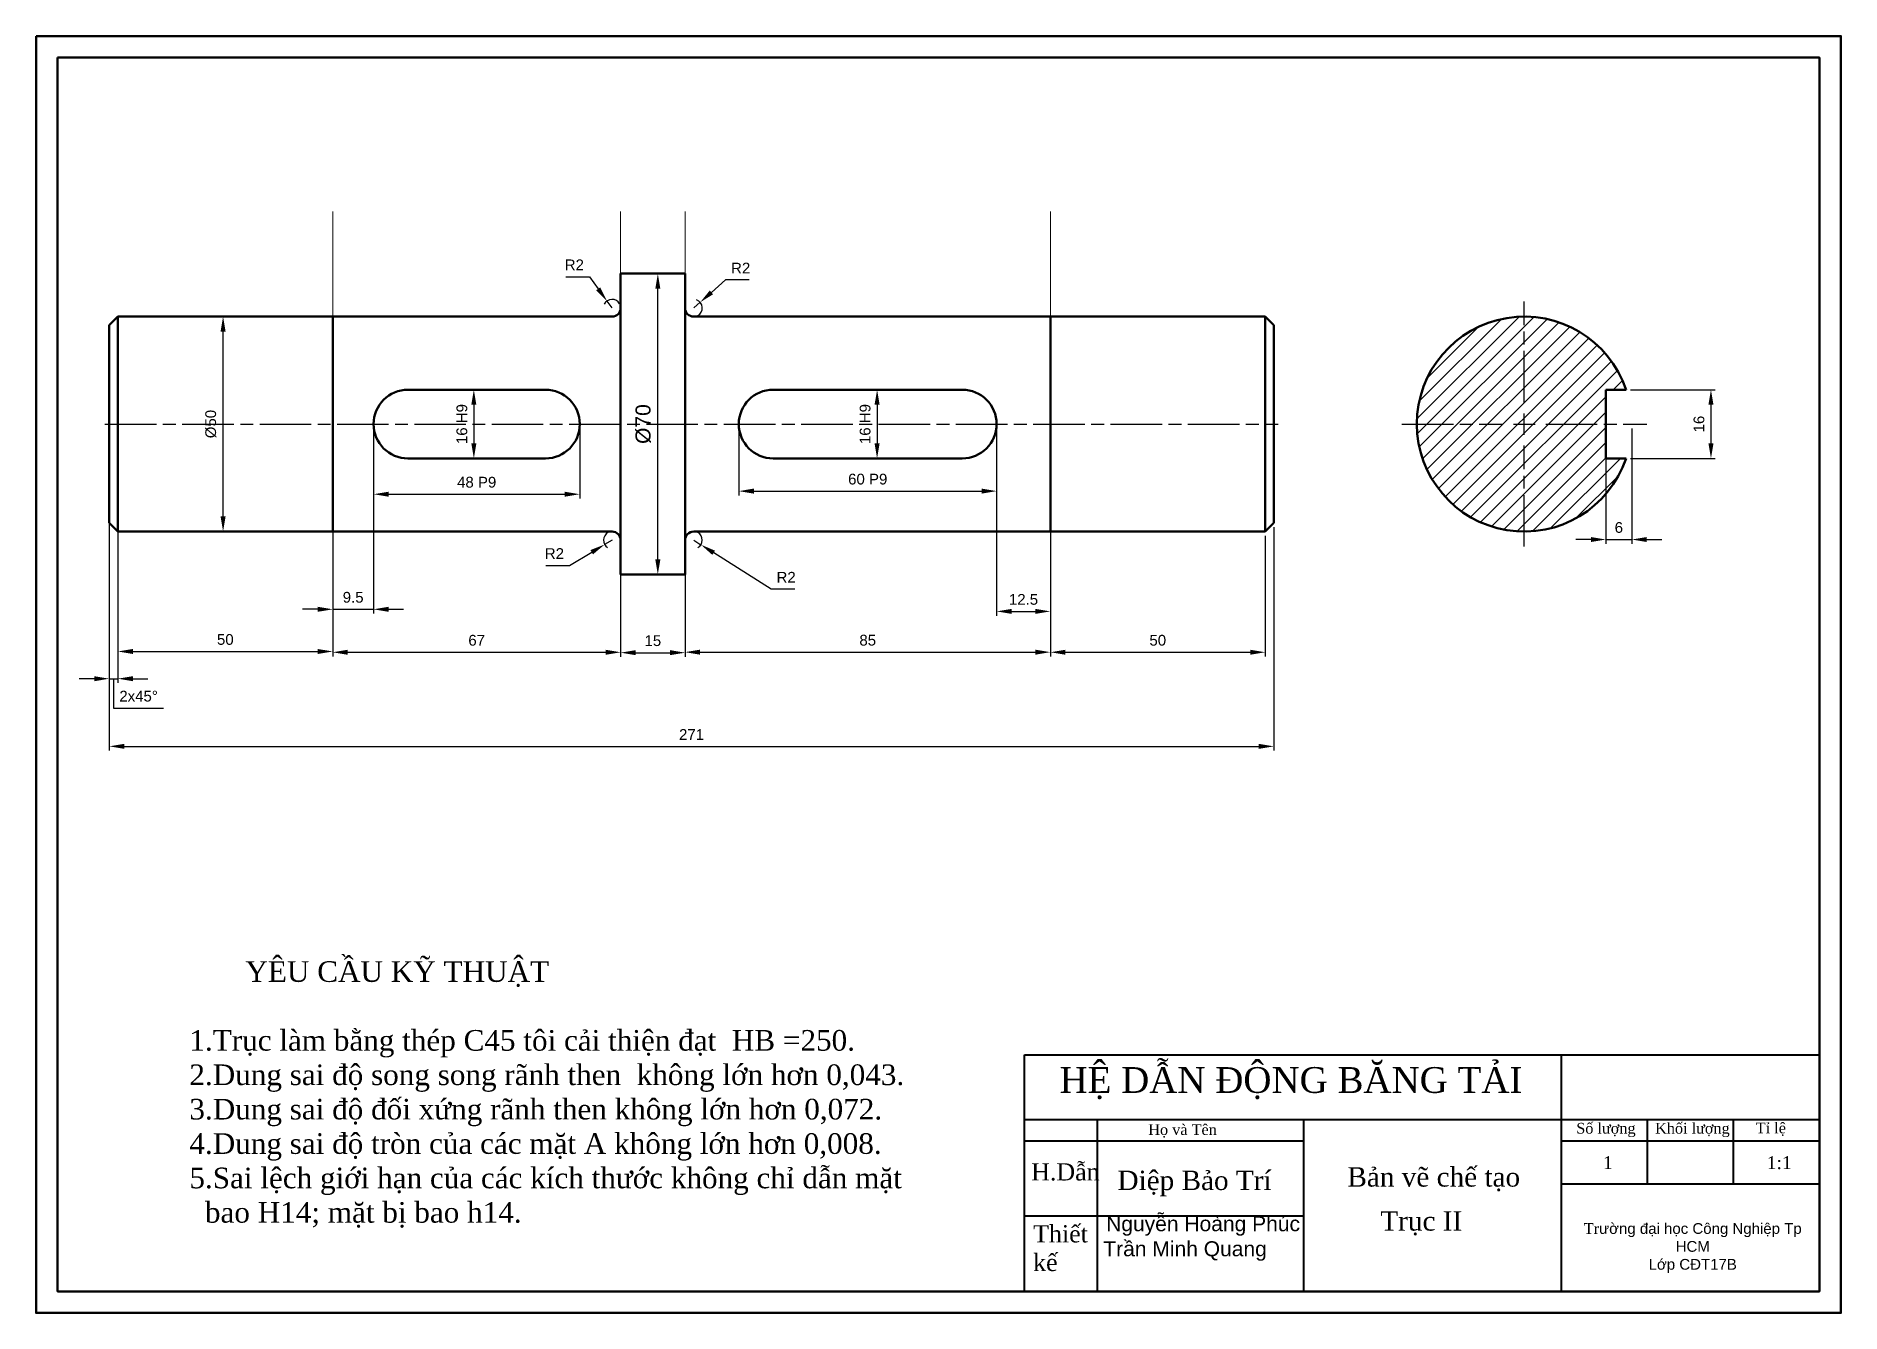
# Model space of a CAD drawing. Header units: millimetres. Extents: x -644475 to -321976, y 914968 to 1830177.
# Drawn here: x -322395.6 to -321975.6, y 914967.8 to 915264.8 of the extents above; entities that cross this region are included whole.
import ezdxf

# ---------------------------------------------------------------- set-up
doc = ezdxf.new("R2010")
doc.units = ezdxf.units.MM
doc.linetypes.add('AM_ISO08W050', pattern=[18, 12, -1.5, 3, -1.5])
for name, color, linetype, lineweight in [('1. NET DAM', 7, 'Continuous', 50), ('4. NET MANH', 86, 'Continuous', 15), ('AM_5', 3, 'Continuous', 25), ('AM_7', 4, 'AM_ISO08W050', 25), ('AM_8', 1, 'Continuous', 25), ('netdam', 7, 'Continuous', 40), ('netmanh', 151, 'Continuous', 20)]:
    doc.layers.add(name, color=color, linetype=linetype, lineweight=lineweight)
doc.styles.get("Standard").update_dxf_attribs({"font": 'arial.ttf'})
doc.dimstyles.new('AM_ISO$0', dxfattribs={"dimtxt": 2.5, "dimasz": 3.5, "dimexe": 1, "dimexo": 1, "dimgap": 1.5, "dimtad": 1, "dimtoh": 1, "dimdsep": 46, "dimtxsty": 'Standard', "dimcen": 0, "dimclrd": 256, "dimclre": 256, "dimclrt": 2, "dimadec": 0, "dimazin": 2, "dimtp": 0.1, "dimtm": 0.1, "dimtfac": 0.71, "dimtmove": 1, "dimatfit": 3, "dimfxl": 1, "dimlwd": -1, "dimlwe": -1, "dimarcsym": 2})
doc.dimstyles.new('AM_ISO$4', dxfattribs={"dimtxt": 3.5, "dimasz": 3.5, "dimexe": 1, "dimexo": 1, "dimgap": 1.5, "dimtad": 1, "dimtoh": 1, "dimdsep": 46, "dimtxsty": 'Standard', "dimcen": 0, "dimclrd": 256, "dimclre": 256, "dimclrt": 2, "dimadec": 0, "dimazin": 2, "dimtp": 0.1, "dimtm": 0.1, "dimtfac": 0.71, "dimtdec": 3, "dimtofl": 0, "dimtmove": 0, "dimatfit": 0, "dimfxl": 1, "dimlwd": -1, "dimlwe": -1, "dimarcsym": 1})

msp = doc.modelspace()

# ---------------------------------------------------------------- texts
at = {"layer": 'netdam', "lineweight": 9}
for s, insert, char_height, width, attachment_point in [('{\\fTimes New Roman|b0|i0|c0|p18;HỆ DẪN \\fTimes New Roman|b0|i0|c238|p18;Đ\\fTimes New Roman|b0|i0|c0|p18;ỘNG B\\fTimes New Roman|b0|i0|c238|p18;Ă\\fTimes New Roman|b0|i0|c0|p18;NG TẢI}', (-322157.438, 915025.008), 6, 116.5098, 1), ('{\\fTimes New Roman|b0|i0|c0|p18;Số l\\fTimes New Roman|b0|i0|c163|p18;ư\\fTimes New Roman|b0|i0|c0|p18;ợng}', (-322037.169, 915012.037), 2.5, 19.0869, 1), ('{\\fTimes New Roman|b0|i0|c0|p18;Khối \\fTimes New Roman|b0|i0|c0|p18;l\\fTimes New Roman|b0|i0|c163|p18;ư\\fTimes New Roman|b0|i0|c0|p18;ợng}', (-322018.827, 915012.037), 2.5, 17.9508, 1), ('{\\fTimes New Roman|b0|i0|c0|p18;Tỉ lệ}', (-321995.405, 915012.11), 2.5, 18.178, 1), ('{\\fTimes New Roman|b0|i0|c0|p18;Họ và Tên}', (-322136.764, 915011.73), 2.5, 22.49152, 1), ('{\\fTimes New Roman|b0|i0|c0|p18;1}', (-322030.941, 915004.285), 3, 8.6345, 1), ('{\\fTimes New Roman|b0|i0|c0|p18;1:1}', (-321992.833, 915004.285), 3, 8.6345, 1), ('{\\fTimes New Roman|b0|i0|c0|p18;\\H1.6x;H.Dẫn}', (-322164.028, 915002.636), 2.5, 12.74984, 1), ('{\\fTimes New Roman|b0|i0|c0|p18;\\H1.973x;Diệp Bảo Trí \\P}  ', (-322143.938, 915000.919), 2.28023, 49.13676, 1), ('\\pxqc;Nguyễn Hoàng Phúc\\P\\pq*; Trần Minh Quang', (-322148.592, 914990.334), 3.5, 49.13676, 1), ('{\\fTimes New Roman|b0|i0|c0|p18;Trục II}', (-322082.775, 914991.467), 4.5, 50.81295, 1), ('{\\fTimes New Roman|b0|i0|c0|p18;\\H1.333x;Thiết kế}', (-322163.572, 914988.235), 3, 14.77135, 1), ('{\\f.VnTimeH|b0|i0|c0|p34;Tr\\fArial|b0|i0|c163|p34;ư}ờng {\\fArial|b0|i0|c238|p34;đ}ại học Công Nghiệp Tp HCM\\PLớp C{\\fArial|b0|i0|c238|p34;Đ}T17B\\P ', (-322010.072, 914988.714), 2.5, 56.1245, 2)]:
    msp.add_mtext(s, dxfattribs=dict(at, insert=insert, char_height=char_height, width=width, attachment_point=attachment_point))
at = {"layer": 'netdam', "insert": (-322090.433, 915001.712), "char_height": 4.5, "width": 59.58869, "attachment_point": 1}
msp.add_mtext('{\\fTimes New Roman|b0|i0|c0|p18;Bản vẽ chế tạo}', dxfattribs=at)
at = {"layer": 'netmanh', "linetype": 'Continuous', "lineweight": -3, "insert": (-322359.925, 915049.632), "char_height": 4.8, "width": 616.52033, "attachment_point": 1}
msp.add_mtext('       {\\fTimes New Roman|b0|i0|c0|p18;\\C3;YÊU CẦU KỸ THUẬT                 \\P\\P1.Trục làm bằng thép C45 tôi cải thiện \\fTimes New Roman|b0|i0|c238|p18;đ\\fTimes New Roman|b0|i0|c0|p18;ạt  HB =250.\\P2.Dung sai \\fTimes New Roman|b0|i0|c238|p18;đ\\fTimes New Roman|b0|i0|c0|p18;ộ song song rãnh then  không lớn h\\fTimes New Roman|b0|i0|c163|p18;ơ\\fTimes New Roman|b0|i0|c0|p18;n 0,043.\\P3.Dung sai \\fTimes New Roman|b0|i0|c238|p18;đ\\fTimes New Roman|b0|i0|c0|p18;ộ \\fTimes New Roman|b0|i0|c238|p18;đ\\fTimes New Roman|b0|i0|c0|p18;ối xứng rãnh then không lớn h\\fTimes New Roman|b0|i0|c163|p18;ơ\\fTimes New Roman|b0|i0|c0|p18;n 0,072.\\P4.Dung sai \\fTimes New Roman|b0|i0|c238|p18;đ\\fTimes New Roman|b0|i0|c0|p18;ộ tròn của các mặt A không lớn h\\fTimes New Roman|b0|i0|c163|p18;ơ\\fTimes New Roman|b0|i0|c0|p18;n 0,008.\\P5.Sai lệch giới hạn của các kích th\\fTimes New Roman|b0|i0|c163|p18;ư\\fTimes New Roman|b0|i0|c0|p18;ớc không chỉ dẫn mặt \\P  bao H14; mặt bị bao h14.}', dxfattribs=at)

# ---------------------------------------------------------------- blocks, each defined once
blk = doc.blocks.new('*U82')
at = {"layer": 'AM_7', "color": 0, "transparency": 16777216}
for p, q in [((0, 5), (0, 28.5)), ((-28.5, 0), (-5, 0)), ((5, 0), (28.5, 0)), ((0, -28.5), (0, -5))]:
    blk.add_line(p, q, dxfattribs=at)
at = {"layer": 'AM_7', "color": 0, "linetype": 'Continuous', "transparency": 16777216}
for p, q in [((-2.5, 0), (2.5, 0)), ((0, -2.5), (0, 2.5))]:
    blk.add_line(p, q, dxfattribs=at)
blk = doc.blocks.new('*D83')
at = {"layer": 'AM_5', "linetype": 'ByBlock', "transparency": 16777216}
for p, q in [((-322378.56, 915150.59), (-322378.56, 915098.62)), ((-322107.56, 915150.59), (-322107.56, 915098.62)), ((-322375.06, 915099.62), (-322111.06, 915099.62))]:
    blk.add_line(p, q, dxfattribs=at)
at = {"layer": 'AM_5', "transparency": 16777216}
for points in [[(-322375.06, 915100.2), (-322375.06, 915099.04), (-322378.56, 915099.62)], [(-322111.06, 915100.2), (-322111.06, 915099.04), (-322107.56, 915099.62)]]:
    blk.add_solid(points, dxfattribs=at)
at = {"layer": 'Defpoints', "color": 0, "transparency": 16777216}
for p in [(-322378.56, 915151.59), (-322107.56, 915151.59), (-322107.56, 915099.62)]:
    blk.add_point(p, dxfattribs=at)
at = {"layer": 'AM_5', "color": 2, "transparency": 16777216, "insert": (-322243.06, 915102.38), "char_height": 2.5, "attachment_point": 5}
blk.add_mtext('271', dxfattribs=at)
blk = doc.blocks.new('*D84')
at = {"layer": 'AM_5', "linetype": 'ByBlock', "transparency": 16777216}
for p, q in [((-322376.56, 915148.59), (-322376.56, 915120.69)), ((-322326.56, 915148.59), (-322326.56, 915120.69)), ((-322373.06, 915121.69), (-322330.06, 915121.69))]:
    blk.add_line(p, q, dxfattribs=at)
at = {"layer": 'AM_5', "transparency": 16777216}
for points in [[(-322373.06, 915122.27), (-322373.06, 915121.11), (-322376.56, 915121.69)], [(-322330.06, 915122.27), (-322330.06, 915121.11), (-322326.56, 915121.69)]]:
    blk.add_solid(points, dxfattribs=at)
at = {"layer": 'Defpoints', "color": 0, "transparency": 16777216}
for p in [(-322376.56, 915149.59), (-322326.56, 915149.59), (-322326.56, 915121.69)]:
    blk.add_point(p, dxfattribs=at)
at = {"layer": 'AM_5', "color": 2, "transparency": 16777216, "insert": (-322351.56, 915124.47), "char_height": 2.5, "attachment_point": 5}
blk.add_mtext('50', dxfattribs=at)
blk = doc.blocks.new('*D85')
at = {"layer": 'AM_5', "linetype": 'ByBlock', "transparency": 16777216}
for p, q in [((-322326.56, 915148.59), (-322326.56, 915120.5)), ((-322259.56, 915148.59), (-322259.56, 915120.5)), ((-322323.06, 915121.5), (-322263.06, 915121.5))]:
    blk.add_line(p, q, dxfattribs=at)
at = {"layer": 'AM_5', "transparency": 16777216}
for points in [[(-322323.06, 915122.09), (-322323.06, 915120.92), (-322326.56, 915121.5)], [(-322263.06, 915122.09), (-322263.06, 915120.92), (-322259.56, 915121.5)]]:
    blk.add_solid(points, dxfattribs=at)
at = {"layer": 'Defpoints', "color": 0, "transparency": 16777216}
for p in [(-322326.56, 915149.59), (-322259.56, 915149.59), (-322259.56, 915121.5)]:
    blk.add_point(p, dxfattribs=at)
at = {"layer": 'AM_5', "color": 2, "transparency": 16777216, "insert": (-322293.06, 915124.28), "char_height": 2.5, "attachment_point": 5}
blk.add_mtext('67', dxfattribs=at)
blk = doc.blocks.new('*D86')
at = {"layer": 'AM_5', "linetype": 'ByBlock', "transparency": 16777216}
for p, q in [((-322259.56, 915138.59), (-322259.56, 915120.41)), ((-322244.56, 915138.59), (-322244.56, 915120.41)), ((-322256.06, 915121.41), (-322248.06, 915121.41))]:
    blk.add_line(p, q, dxfattribs=at)
at = {"layer": 'AM_5', "transparency": 16777216}
for points in [[(-322256.06, 915122), (-322256.06, 915120.83), (-322259.56, 915121.41)], [(-322248.06, 915122), (-322248.06, 915120.83), (-322244.56, 915121.41)]]:
    blk.add_solid(points, dxfattribs=at)
at = {"layer": 'Defpoints', "color": 0, "transparency": 16777216}
for p in [(-322259.56, 915139.59), (-322244.56, 915139.59), (-322244.56, 915121.41)]:
    blk.add_point(p, dxfattribs=at)
at = {"layer": 'AM_5', "color": 2, "transparency": 16777216, "insert": (-322252.06, 915124.19), "char_height": 2.5, "attachment_point": 5}
blk.add_mtext('15', dxfattribs=at)
blk = doc.blocks.new('*D87')
at = {"layer": 'AM_5', "linetype": 'ByBlock', "transparency": 16777216}
for p, q in [((-322244.56, 915148.59), (-322244.56, 915120.53)), ((-322159.56, 915148.59), (-322159.56, 915120.53)), ((-322241.06, 915121.53), (-322163.06, 915121.53))]:
    blk.add_line(p, q, dxfattribs=at)
at = {"layer": 'AM_5', "transparency": 16777216}
for points in [[(-322241.06, 915122.11), (-322241.06, 915120.94), (-322244.56, 915121.53)], [(-322163.06, 915122.11), (-322163.06, 915120.94), (-322159.56, 915121.53)]]:
    blk.add_solid(points, dxfattribs=at)
at = {"layer": 'Defpoints', "color": 0, "transparency": 16777216}
for p in [(-322244.56, 915149.59), (-322159.56, 915149.59), (-322159.56, 915121.53)]:
    blk.add_point(p, dxfattribs=at)
at = {"layer": 'AM_5', "color": 2, "transparency": 16777216, "insert": (-322202.06, 915124.3), "char_height": 2.5, "attachment_point": 5}
blk.add_mtext('85', dxfattribs=at)
blk = doc.blocks.new('*D88')
at = {"layer": 'AM_5', "linetype": 'ByBlock', "transparency": 16777216}
for p, q in [((-322159.56, 915148.59), (-322159.56, 915120.51)), ((-322109.56, 915148.59), (-322109.56, 915120.51)), ((-322156.06, 915121.51), (-322113.06, 915121.51))]:
    blk.add_line(p, q, dxfattribs=at)
at = {"layer": 'AM_5', "transparency": 16777216}
for points in [[(-322156.06, 915122.09), (-322156.06, 915120.93), (-322159.56, 915121.51)], [(-322113.06, 915122.09), (-322113.06, 915120.93), (-322109.56, 915121.51)]]:
    blk.add_solid(points, dxfattribs=at)
at = {"layer": 'Defpoints', "color": 0, "transparency": 16777216}
for p in [(-322159.56, 915149.59), (-322109.56, 915149.59), (-322109.56, 915121.51)]:
    blk.add_point(p, dxfattribs=at)
at = {"layer": 'AM_5', "color": 2, "transparency": 16777216, "insert": (-322134.56, 915124.29), "char_height": 2.5, "attachment_point": 5}
blk.add_mtext('50', dxfattribs=at)
blk = doc.blocks.new('*D89')
at = {"layer": 'AM_5', "linetype": 'ByBlock', "transparency": 16777216}
for p, q in [((-322375.56, 915199.59), (-322351.08, 915199.59)), ((-322352.08, 915153.09), (-322352.08, 915196.09)), ((-322375.56, 915149.59), (-322351.08, 915149.59))]:
    blk.add_line(p, q, dxfattribs=at)
at = {"layer": 'AM_5', "transparency": 16777216}
for points in [[(-322352.66, 915196.09), (-322351.49, 915196.09), (-322352.08, 915199.59)], [(-322352.66, 915153.09), (-322351.49, 915153.09), (-322352.08, 915149.59)]]:
    blk.add_solid(points, dxfattribs=at)
at = {"layer": 'Defpoints', "color": 0, "transparency": 16777216}
for p in [(-322376.56, 915199.59), (-322352.08, 915199.59), (-322376.56, 915149.59)]:
    blk.add_point(p, dxfattribs=at)
at = {"layer": 'AM_5', "color": 2, "transparency": 16777216, "insert": (-322354.92, 915174.59), "char_height": 2.5, "attachment_point": 5, "rotation": 90}
blk.add_mtext('%%C50', dxfattribs=at)
blk = doc.blocks.new('*D90')
at = {"layer": 'AM_5', "linetype": 'ByBlock', "transparency": 16777216}
for p, q in [((-322272.35, 915208.87), (-322266.84, 915208.87)), ((-322266.84, 915208.87), (-322264.79, 915206.04)), ((-322261.56, 915201.59), (-322262.73, 915203.21))]:
    blk.add_line(p, q, dxfattribs=at)
blk.add_arc((-322261.56, 915201.59), 2, 28.6479, 154.5686, dxfattribs=at)
at = {"layer": 'AM_5', "transparency": 16777216}
blk.add_solid([(-322264.32, 915206.38), (-322265.26, 915205.7), (-322262.73, 915203.21)], dxfattribs=at)
at = {"layer": 'Defpoints', "color": 0, "transparency": 16777216}
for p in [(-322262.73, 915203.21), (-322261.56, 915201.59)]:
    blk.add_point(p, dxfattribs=at)
at = {"layer": 'AM_5', "color": 2, "transparency": 16777216, "insert": (-322270.34, 915211.63), "char_height": 2.5, "attachment_point": 5}
blk.add_mtext('R2', dxfattribs=at)
blk = doc.blocks.new('*D91')
at = {"layer": 'AM_5', "linetype": 'ByBlock', "transparency": 16777216}
for p, q in [((-322235.13, 915208.12), (-322238.43, 915205.22)), ((-322229.63, 915208.12), (-322235.13, 915208.12)), ((-322242.56, 915201.59), (-322241.06, 915202.91))]:
    blk.add_line(p, q, dxfattribs=at)
blk.add_arc((-322242.56, 915201.59), 2, 298.6479, 69.9674, dxfattribs=at)
at = {"layer": 'AM_5', "transparency": 16777216}
blk.add_solid([(-322238.82, 915205.66), (-322238.05, 915204.78), (-322241.06, 915202.91)], dxfattribs=at)
at = {"layer": 'Defpoints', "color": 0, "transparency": 16777216}
for p in [(-322242.56, 915201.59), (-322241.06, 915202.91)]:
    blk.add_point(p, dxfattribs=at)
at = {"layer": 'AM_5', "color": 2, "transparency": 16777216, "insert": (-322231.63, 915210.87), "char_height": 2.5, "attachment_point": 5}
blk.add_mtext('R2', dxfattribs=at)
blk = doc.blocks.new('*D92')
at = {"layer": 'AM_5', "linetype": 'ByBlock', "transparency": 16777216}
for p, q in [((-322261.56, 915147.59), (-322263.28, 915146.57)), ((-322271.46, 915141.72), (-322266.29, 915144.78)), ((-322276.97, 915141.72), (-322271.46, 915141.72))]:
    blk.add_line(p, q, dxfattribs=at)
blk.add_arc((-322261.56, 915147.59), 2, 118.6479, 239.2945, dxfattribs=at)
at = {"layer": 'AM_5', "transparency": 16777216}
blk.add_solid([(-322266.59, 915145.28), (-322266, 915144.28), (-322263.28, 915146.57)], dxfattribs=at)
at = {"layer": 'Defpoints', "color": 0, "transparency": 16777216}
for p in [(-322263.28, 915146.57), (-322261.56, 915147.59)]:
    blk.add_point(p, dxfattribs=at)
at = {"layer": 'AM_5', "color": 2, "transparency": 16777216, "insert": (-322274.97, 915144.47), "char_height": 2.5, "attachment_point": 5}
blk.add_mtext('R2', dxfattribs=at)
blk = doc.blocks.new('*D93')
at = {"layer": 'AM_5', "linetype": 'ByBlock', "transparency": 16777216}
for p, q in [((-322242.56, 915147.59), (-322240.87, 915146.52)), ((-322224.56, 915136.2), (-322237.91, 915144.65)), ((-322219.05, 915136.2), (-322224.56, 915136.2))]:
    blk.add_line(p, q, dxfattribs=at)
blk.add_arc((-322242.56, 915147.59), 2, 299.0399, 61.3521, dxfattribs=at)
at = {"layer": 'AM_5', "transparency": 16777216}
blk.add_solid([(-322237.6, 915145.14), (-322238.22, 915144.15), (-322240.87, 915146.52)], dxfattribs=at)
at = {"layer": 'Defpoints', "color": 0, "transparency": 16777216}
for p in [(-322242.56, 915147.59), (-322240.87, 915146.52)]:
    blk.add_point(p, dxfattribs=at)
at = {"layer": 'AM_5', "color": 2, "transparency": 16777216, "insert": (-322221.05, 915138.95), "char_height": 2.5, "attachment_point": 5}
blk.add_mtext('R2', dxfattribs=at)
blk = doc.blocks.new('*D94')
at = {"layer": 'AM_5', "linetype": 'ByBlock', "transparency": 16777216}
for p, q in [((-322376.56, 915198.59), (-322376.56, 915114.36)), ((-322378.56, 915196.59), (-322378.56, 915114.36)), ((-322382.06, 915115.36), (-322385.56, 915115.36)), ((-322378.56, 915115.36), (-322376.56, 915115.36)), ((-322378.56, 915115.36), (-322376.56, 915115.36)), ((-322377.56, 915115.36), (-322377.56, 915108.5)), ((-322373.06, 915115.36), (-322369.56, 915115.36)), ((-322377.56, 915108.5), (-322365.93, 915108.5))]:
    blk.add_line(p, q, dxfattribs=at)
at = {"layer": 'AM_5', "transparency": 16777216}
for points in [[(-322382.06, 915115.94), (-322382.06, 915114.77), (-322378.56, 915115.36)], [(-322373.06, 915115.94), (-322373.06, 915114.77), (-322376.56, 915115.36)]]:
    blk.add_solid(points, dxfattribs=at)
at = {"layer": 'Defpoints', "color": 0, "transparency": 16777216}
for p in [(-322378.56, 915197.59), (-322376.56, 915199.59), (-322376.56, 915115.36)]:
    blk.add_point(p, dxfattribs=at)
at = {"layer": 'AM_5', "color": 2, "transparency": 16777216, "insert": (-322371.74, 915111.28), "char_height": 2.5, "attachment_point": 5}
blk.add_mtext('2x45%%D', dxfattribs=at)
blk = doc.blocks.new('*D95')
at = {"layer": 'AM_5', "linetype": 'ByBlock', "transparency": 16777216}
for p, q in [((-322317.06, 915173.59), (-322317.06, 915157.27)), ((-322269.06, 915173.59), (-322269.06, 915157.27)), ((-322313.56, 915158.27), (-322272.56, 915158.27))]:
    blk.add_line(p, q, dxfattribs=at)
at = {"layer": 'AM_5', "transparency": 16777216}
for points in [[(-322313.56, 915158.85), (-322313.56, 915157.69), (-322317.06, 915158.27)], [(-322272.56, 915158.85), (-322272.56, 915157.69), (-322269.06, 915158.27)]]:
    blk.add_solid(points, dxfattribs=at)
at = {"layer": 'Defpoints', "color": 0, "transparency": 16777216}
for p in [(-322317.06, 915174.59), (-322269.06, 915174.59), (-322269.06, 915158.27)]:
    blk.add_point(p, dxfattribs=at)
at = {"layer": 'AM_5', "color": 2, "transparency": 16777216, "insert": (-322293.06, 915161.05), "char_height": 2.5, "attachment_point": 5}
blk.add_mtext('48{}{\\C2; P9}', dxfattribs=at)
blk = doc.blocks.new('*D96')
at = {"layer": 'AM_5', "linetype": 'ByBlock', "transparency": 16777216}
for p, q in [((-322232.06, 915173.59), (-322232.06, 915157.99)), ((-322172.06, 915173.59), (-322172.06, 915157.99)), ((-322228.56, 915158.99), (-322175.56, 915158.99))]:
    blk.add_line(p, q, dxfattribs=at)
at = {"layer": 'AM_5', "transparency": 16777216}
for points in [[(-322228.56, 915159.58), (-322228.56, 915158.41), (-322232.06, 915158.99)], [(-322175.56, 915159.58), (-322175.56, 915158.41), (-322172.06, 915158.99)]]:
    blk.add_solid(points, dxfattribs=at)
at = {"layer": 'Defpoints', "color": 0, "transparency": 16777216}
for p in [(-322232.06, 915174.59), (-322172.06, 915174.59), (-322172.06, 915158.99)]:
    blk.add_point(p, dxfattribs=at)
at = {"layer": 'AM_5', "color": 2, "transparency": 16777216, "insert": (-322202.06, 915161.77), "char_height": 2.5, "attachment_point": 5}
blk.add_mtext('60{}{\\C2; P9}', dxfattribs=at)
blk = doc.blocks.new('*D97')
at = {"layer": 'AM_5', "linetype": 'ByBlock', "transparency": 16777216}
for p, q in [((-322308.06, 915182.59), (-322292.72, 915182.59)), ((-322293.72, 915179.09), (-322293.72, 915170.09)), ((-322308.06, 915166.59), (-322292.72, 915166.59))]:
    blk.add_line(p, q, dxfattribs=at)
at = {"layer": 'AM_5', "transparency": 16777216}
for points in [[(-322294.31, 915179.09), (-322293.14, 915179.09), (-322293.72, 915182.59)], [(-322294.31, 915170.09), (-322293.14, 915170.09), (-322293.72, 915166.59)]]:
    blk.add_solid(points, dxfattribs=at)
at = {"layer": 'Defpoints', "color": 0, "transparency": 16777216}
for p in [(-322309.06, 915182.59), (-322309.06, 915166.59), (-322293.72, 915166.59)]:
    blk.add_point(p, dxfattribs=at)
at = {"layer": 'AM_5', "color": 2, "transparency": 16777216, "insert": (-322296.5, 915174.59), "char_height": 2.5, "attachment_point": 5, "rotation": 90}
blk.add_mtext('16{}{\\C2; H9}', dxfattribs=at)
blk = doc.blocks.new('*D98')
at = {"layer": 'AM_5', "linetype": 'ByBlock', "transparency": 16777216}
for p, q in [((-322223.06, 915182.59), (-322198.88, 915182.59)), ((-322199.88, 915179.09), (-322199.88, 915170.09)), ((-322223.06, 915166.59), (-322198.88, 915166.59))]:
    blk.add_line(p, q, dxfattribs=at)
at = {"layer": 'AM_5', "transparency": 16777216}
for points in [[(-322200.47, 915179.09), (-322199.3, 915179.09), (-322199.88, 915182.59)], [(-322200.47, 915170.09), (-322199.3, 915170.09), (-322199.88, 915166.59)]]:
    blk.add_solid(points, dxfattribs=at)
at = {"layer": 'Defpoints', "color": 0, "transparency": 16777216}
for p in [(-322224.06, 915182.59), (-322224.06, 915166.59), (-322199.88, 915166.59)]:
    blk.add_point(p, dxfattribs=at)
at = {"layer": 'AM_5', "color": 2, "transparency": 16777216, "insert": (-322202.66, 915174.59), "char_height": 2.5, "attachment_point": 5, "rotation": 90}
blk.add_mtext('16{}{\\C2; H9}', dxfattribs=at)
blk = doc.blocks.new('*D99')
at = {"layer": 'AM_5', "linetype": 'ByBlock', "transparency": 16777216}
for p, q in [((-322245.56, 915209.59), (-322251.91, 915209.59)), ((-322250.91, 915143.09), (-322250.91, 915206.09)), ((-322245.56, 915139.59), (-322251.91, 915139.59))]:
    blk.add_line(p, q, dxfattribs=at)
at = {"layer": 'AM_5', "transparency": 16777216}
for points in [[(-322251.49, 915206.09), (-322250.32, 915206.09), (-322250.91, 915209.59)], [(-322251.49, 915143.09), (-322250.32, 915143.09), (-322250.91, 915139.59)]]:
    blk.add_solid(points, dxfattribs=at)
at = {"layer": 'Defpoints', "color": 0, "transparency": 16777216}
for p in [(-322250.91, 915209.59), (-322244.56, 915209.59), (-322244.56, 915139.59)]:
    blk.add_point(p, dxfattribs=at)
at = {"layer": 'AM_5', "color": 2, "transparency": 16777216, "insert": (-322254.29, 915174.59), "char_height": 3.5, "attachment_point": 5, "rotation": 90}
blk.add_mtext('%%C70', dxfattribs=at)
blk = doc.blocks.new('*D100')
at = {"layer": 'AM_5', "linetype": 'ByBlock', "transparency": 16777216}
for p, q in [((-322326.56, 915173.59), (-322326.56, 915130.5)), ((-322317.06, 915173.59), (-322317.06, 915130.5)), ((-322330.06, 915131.5), (-322333.56, 915131.5)), ((-322326.56, 915131.5), (-322317.06, 915131.5)), ((-322313.56, 915131.5), (-322310.06, 915131.5))]:
    blk.add_line(p, q, dxfattribs=at)
at = {"layer": 'AM_5', "transparency": 16777216}
for points in [[(-322330.06, 915132.09), (-322330.06, 915130.92), (-322326.56, 915131.5)], [(-322313.56, 915132.09), (-322313.56, 915130.92), (-322317.06, 915131.5)]]:
    blk.add_solid(points, dxfattribs=at)
at = {"layer": 'Defpoints', "color": 0, "transparency": 16777216}
for p in [(-322326.56, 915174.59), (-322317.06, 915174.59), (-322317.06, 915131.5)]:
    blk.add_point(p, dxfattribs=at)
at = {"layer": 'AM_5', "color": 2, "transparency": 16777216, "insert": (-322321.81, 915134.28), "char_height": 2.5, "attachment_point": 5}
blk.add_mtext('9.5', dxfattribs=at)
blk = doc.blocks.new('*D101')
at = {"layer": 'AM_5', "linetype": 'ByBlock', "transparency": 16777216}
for p, q in [((-322172.06, 915173.59), (-322172.06, 915130.01)), ((-322159.56, 915173.59), (-322159.56, 915130.01)), ((-322168.56, 915131.01), (-322163.06, 915131.01))]:
    blk.add_line(p, q, dxfattribs=at)
at = {"layer": 'AM_5', "transparency": 16777216}
for points in [[(-322168.56, 915131.6), (-322168.56, 915130.43), (-322172.06, 915131.01)], [(-322163.06, 915131.6), (-322163.06, 915130.43), (-322159.56, 915131.01)]]:
    blk.add_solid(points, dxfattribs=at)
at = {"layer": 'Defpoints', "color": 0, "transparency": 16777216}
for p in [(-322172.06, 915174.59), (-322159.56, 915174.59), (-322159.56, 915131.01)]:
    blk.add_point(p, dxfattribs=at)
at = {"layer": 'AM_5', "color": 2, "transparency": 16777216, "insert": (-322165.81, 915133.79), "char_height": 2.5, "attachment_point": 5}
blk.add_mtext('12.5', dxfattribs=at)
blk = doc.blocks.new('*D102')
at = {"layer": 'AM_5', "linetype": 'ByBlock', "transparency": 16777216}
for p, q in [((-322024.59, 915182.59), (-322004.83, 915182.59)), ((-322005.83, 915179.09), (-322005.83, 915170.09)), ((-322024.59, 915166.59), (-322004.83, 915166.59))]:
    blk.add_line(p, q, dxfattribs=at)
at = {"layer": 'AM_5', "transparency": 16777216}
for points in [[(-322006.42, 915179.09), (-322005.25, 915179.09), (-322005.83, 915182.59)], [(-322006.42, 915170.09), (-322005.25, 915170.09), (-322005.83, 915166.59)]]:
    blk.add_solid(points, dxfattribs=at)
at = {"layer": 'Defpoints', "color": 0, "transparency": 16777216}
for p in [(-322025.59, 915182.59), (-322025.59, 915166.59), (-322005.83, 915166.59)]:
    blk.add_point(p, dxfattribs=at)
at = {"layer": 'AM_5', "color": 2, "transparency": 16777216, "insert": (-322008.61, 915174.59), "char_height": 2.5, "attachment_point": 5, "rotation": 90}
blk.add_mtext('16', dxfattribs=at)
blk = doc.blocks.new('*D104')
at = {"layer": 'AM_5', "linetype": 'ByBlock', "transparency": 16777216}
for p, q in [((-322030.27, 915173.59), (-322030.27, 915146.73)), ((-322024.27, 915173.59), (-322024.27, 915146.73)), ((-322033.77, 915147.73), (-322037.27, 915147.73)), ((-322030.27, 915147.73), (-322024.27, 915147.73)), ((-322020.77, 915147.73), (-322017.27, 915147.73))]:
    blk.add_line(p, q, dxfattribs=at)
at = {"layer": 'AM_5', "transparency": 16777216}
for points in [[(-322033.77, 915148.31), (-322033.77, 915147.15), (-322030.27, 915147.73)], [(-322020.77, 915148.31), (-322020.77, 915147.15), (-322024.27, 915147.73)]]:
    blk.add_solid(points, dxfattribs=at)
at = {"layer": 'Defpoints', "color": 0, "transparency": 16777216}
for p in [(-322030.27, 915174.59), (-322024.27, 915174.59), (-322024.27, 915147.73)]:
    blk.add_point(p, dxfattribs=at)
at = {"layer": 'AM_5', "color": 2, "transparency": 16777216, "insert": (-322027.27, 915150.51), "char_height": 2.5, "attachment_point": 5}
blk.add_mtext('6', dxfattribs=at)

# ---------------------------------------------------------------- dimensions: what is measured, and where the dimension line sits
at = {"layer": 'AM_5'}
for center, mpoint, picture, middle in [((-322261.561, 915201.586), (-322262.734, 915203.206), '*D90', (-322266.841, 915208.875)), ((-322242.561, 915201.586), (-322241.059, 915202.907), '*D91', (-322235.131, 915208.118)), ((-322242.561, 915147.586), (-322240.871, 915146.517), '*D93', (-322224.555, 915136.198))]:
    dim = msp.add_radius_dim(center=center, mpoint=mpoint, dimstyle='AM_ISO$4', override={"dimtxt": 2.5, "dimtdec": 2, "dimtofl": 1, "dimtmove": 1, "dimatfit": 3, "dimarcsym": 2}, dxfattribs=at)
    dim.commit()
    dim.dimension.update_dxf_attribs({"geometry": picture, "text_midpoint": middle, "dimtype": 164})
for base, p1, p2, text, override, picture, middle in [((-322250.906, 915209.586), (-322244.561, 915139.586), (-322244.561, 915209.586), '%%C<>', {"dimtxt": 3.5, "dimtofl": 0, "dimtmove": 0, "dimatfit": 0, "dimarcsym": 1}, '*D99', (-322254.29, 915174.586)), ((-322352.076, 915199.586), (-322376.561, 915149.586), (-322376.561, 915199.586), '%%C<>', {"dimpost": ''}, '*D89', (-322354.923, 915174.586)), ((-322293.723, 915166.586), (-322309.061, 915182.586), (-322309.061, 915166.586), '<>{}{\\C2; H9}', {"dimpost": '', "dimtp": 0.1, "dimtm": 0.1, "dimtdec": 3, "dimtzin": 8}, '*D97', (-322296.5, 915174.586)), ((-322199.883, 915166.586), (-322224.061, 915182.586), (-322224.061, 915166.586), '<>{}{\\C2; H9}', {"dimpost": '', "dimtp": 0.1, "dimtm": 0.1, "dimtdec": 3, "dimtzin": 8}, '*D98', (-322202.659, 915174.586))]:
    dim = msp.add_linear_dim(base=base, p1=p1, p2=p2, angle=90, text=text, dimstyle='AM_ISO$0', override=override, dxfattribs=at)
    dim.commit()
    dim.dimension.update_dxf_attribs({"geometry": picture, "text_midpoint": middle})
for base, p1, p2, text, override, picture, middle in [((-322376.561, 915115.355), (-322378.561, 915197.586), (-322376.561, 915199.586), '<>x45%%D', {"dimpost": ''}, '*D94', (-322376.061, 915111.276)), ((-322269.061, 915158.271), (-322317.061, 915174.586), (-322269.061, 915174.586), '<>{}{\\C2; P9}', {"dimpost": '', "dimtp": 0.1, "dimtm": 0.1, "dimtdec": 3, "dimtzin": 8}, '*D95', (-322293.061, 915161.048)), ((-322172.061, 915158.992), (-322232.061, 915174.586), (-322172.061, 915174.586), '<>{}{\\C2; P9}', {"dimpost": '', "dimtp": 0.1, "dimtm": 0.1, "dimtdec": 3, "dimtzin": 8}, '*D96', (-322202.061, 915161.769))]:
    dim = msp.add_linear_dim(base=base, p1=p1, p2=p2, text=text, dimstyle='AM_ISO$0', override=override, dxfattribs=at)
    dim.commit()
    dim.dimension.update_dxf_attribs({"geometry": picture, "text_midpoint": middle})
dim = msp.add_linear_dim(base=(-322005.835, 915166.586), p1=(-322025.589, 915182.586), p2=(-322025.589, 915166.586), angle=90, dimstyle='AM_ISO$0', dxfattribs=at)
dim.commit()
dim.dimension.update_dxf_attribs({"geometry": '*D102', "text_midpoint": (-322008.611, 915174.586)})
for base, p1, p2, picture, middle in [((-322317.061, 915131.502), (-322326.561, 915174.586), (-322317.061, 915174.586), '*D100', (-322321.811, 915134.279)), ((-322107.561, 915099.621), (-322378.561, 915151.586), (-322107.561, 915151.586), '*D83', (-322243.061, 915102.376)), ((-322326.561, 915121.69), (-322376.561, 915149.586), (-322326.561, 915149.586), '*D84', (-322351.561, 915124.466)), ((-322259.561, 915121.502), (-322326.561, 915149.586), (-322259.561, 915149.586), '*D85', (-322293.061, 915124.279)), ((-322159.561, 915121.526), (-322244.561, 915149.586), (-322159.561, 915149.586), '*D87', (-322202.061, 915124.302)), ((-322109.561, 915121.511), (-322159.561, 915149.586), (-322109.561, 915149.586), '*D88', (-322134.561, 915124.287)), ((-322244.561, 915121.414), (-322259.561, 915139.586), (-322244.561, 915139.586), '*D86', (-322252.061, 915124.19))]:
    dim = msp.add_linear_dim(base=base, p1=p1, p2=p2, dimstyle='AM_ISO$0', override={"dimpost": ''}, dxfattribs=at)
    dim.commit()
    dim.dimension.update_dxf_attribs({"geometry": picture, "text_midpoint": middle})
dim = msp.add_linear_dim(base=(-322159.561, 915131.014), p1=(-322172.061, 915174.586), p2=(-322159.561, 915174.586), dimstyle='AM_ISO$0', dxfattribs=at)
dim.commit()
dim.dimension.update_dxf_attribs({"geometry": '*D101', "text_midpoint": (-322165.811, 915133.79)})
dim = msp.add_linear_dim(base=(-322024.274, 915147.73), p1=(-322030.274, 915174.586), p2=(-322024.274, 915174.586), angle=0, dimstyle='AM_ISO$0', override={"dimpost": ''}, dxfattribs=at)
dim.commit()
dim.dimension.update_dxf_attribs({"geometry": '*D104', "text_midpoint": (-322027.274, 915150.506)})
dim = msp.add_radius_dim(center=(-322261.561, 915147.586), mpoint=(-322263.282, 915146.567), dimstyle='AM_ISO$4', override={"dimtxt": 2.5, "dimtdec": 2, "dimtofl": 1, "dimtmove": 1, "dimatfit": 3, "dimarcsym": 2}, dxfattribs=at)
dim.commit()
dim.dimension.update_dxf_attribs({"geometry": '*D92', "text_midpoint": (-322274.966, 915144.474)})

# ---------------------------------------------------------------- hatches: boundary and pattern name
at = {"layer": 'AM_8'}
h = msp.add_hatch(dxfattribs=at)
h.set_pattern_fill('_U', color=256, scale=2.5, angle=45, style=0, pattern_type=0)
h.set_pattern_definition([(45, (578.1734, -71.7915), (-1.767766953, 1.767766953), [])])
edge = h.paths.add_edge_path()
edge.add_line((-322030.274, 915166.586), (-322030.274, 915182.586))
edge.add_line((-322030.274, 915182.586), (-322025.589, 915182.586))
edge.add_arc((-322049.274, 915174.586), 25, 18.66292, 341.33708)
edge.add_line((-322025.589, 915166.586), (-322030.274, 915166.586))

# ---------------------------------------------------------------- linework, layer by layer
at = {"layer": '1. NET DAM'}
for p, q in [((-322259.561, 915209.586), (-322259.561, 915139.586)), ((-322259.561, 915201.586), (-322259.561, 915209.586)), ((-322259.561, 915209.586), (-322244.561, 915209.586)), ((-322244.561, 915209.586), (-322244.561, 915199.586)), ((-322376.561, 915199.586), (-322378.561, 915197.586)), ((-322378.561, 915151.586), (-322378.561, 915197.586)), ((-322376.561, 915149.586), (-322376.561, 915199.586)), ((-322376.561, 915199.586), (-322366.561, 915199.586)), ((-322366.561, 915199.586), (-322261.561, 915199.586)), ((-322326.561, 915199.586), (-322326.561, 915149.586)), ((-322324.561, 915199.586), (-322261.561, 915199.586)), ((-322242.561, 915199.586), (-322161.561, 915199.586)), ((-322242.561, 915199.586), (-322119.561, 915199.586)), ((-322242.561, 915199.586), (-322159.561, 915199.586)), ((-322159.561, 915199.586), (-322129.561, 915199.586)), ((-322109.561, 915199.586), (-322119.561, 915199.586)), ((-322109.561, 915199.586), (-322107.561, 915197.586)), ((-322109.561, 915199.586), (-322109.561, 915149.586)), ((-322107.561, 915197.586), (-322107.561, 915151.586)), ((-322030.274, 915174.586), (-322030.274, 915182.586)), ((-322030.274, 915182.586), (-322025.589, 915182.586)), ((-322030.274, 915174.586), (-322030.274, 915166.586)), ((-322030.274, 915166.586), (-322025.589, 915166.586)), ((-322376.561, 915149.586), (-322378.561, 915151.586)), ((-322109.561, 915149.586), (-322107.561, 915151.586)), ((-322376.561, 915149.586), (-322366.561, 915149.586)), ((-322261.561, 915149.586), (-322366.561, 915149.586)), ((-322356.561, 915149.586), (-322326.561, 915149.586)), ((-322326.561, 915149.586), (-322326.561, 915149.586)), ((-322261.561, 915149.586), (-322326.561, 915149.586)), ((-322324.561, 915149.586), (-322261.561, 915149.586)), ((-322259.561, 915149.586), (-322259.561, 915139.586)), ((-322244.561, 915139.586), (-322244.561, 915149.586)), ((-322242.561, 915149.586), (-322161.561, 915149.586)), ((-322119.561, 915149.586), (-322242.561, 915149.586)), ((-322159.561, 915149.586), (-322242.561, 915149.586)), ((-322159.561, 915149.586), (-322129.561, 915149.586)), ((-322109.561, 915149.586), (-322119.561, 915149.586)), ((-322259.561, 915139.586), (-322244.561, 915139.586))]:
    msp.add_line(p, q, dxfattribs=at)
for points in [[(-322395.592, 915264.834), (-321975.592, 915264.834), (-321975.592, 914967.834), (-322395.592, 914967.834)], [(-322390.592, 915259.834), (-321980.592, 915259.834), (-321980.592, 914972.834), (-322390.592, 914972.834)]]:
    msp.add_lwpolyline(points, close=True, dxfattribs=at)
for points in [[(-322244.561, 915149.586), (-322244.561, 915199.586)], [(-322159.561, 915149.586), (-322159.561, 915199.586)], [(-322309.061, 915182.586), (-322277.061, 915182.586)], [(-322224.061, 915182.586), (-322180.061, 915182.586)], [(-322277.061, 915166.586), (-322309.061, 915166.586)], [(-322180.061, 915166.586), (-322224.061, 915166.586)]]:
    msp.add_lwpolyline(points, dxfattribs=at)
for centre, radius, start, end in [((-322261.561, 915201.586), 2, 270, 0), ((-322242.561, 915201.586), 2, 180, 270), ((-322049.274, 915174.586), 25, 18.66292, 341.33708), ((-322309.061, 915174.586), 8, 90, 270), ((-322277.061, 915174.586), 8, 270, 90), ((-322224.061, 915174.586), 8, 90, 270), ((-322180.061, 915174.586), 8, 270, 90), ((-322261.561, 915147.586), 2, 0, 90), ((-322242.561, 915147.586), 2, 90, 180)]:
    msp.add_arc(centre, radius, start, end, dxfattribs=at)
at = {"layer": '4. NET MANH'}
for p, q in [((-322326.561, 915199.586), (-322326.561, 915224.066)), ((-322259.561, 915209.586), (-322259.561, 915224.066)), ((-322244.561, 915209.586), (-322244.561, 915224.066)), ((-322159.561, 915199.586), (-322159.561, 915224.066))]:
    msp.add_line(p, q, dxfattribs=at)
at = {"layer": 'AM_7'}
msp.add_line((-322379.561, 915174.586), (-322106.561, 915174.586), dxfattribs=at)
at = {"layer": 'netdam'}
for p, q in [((-322165.592, 915027.834), (-321980.592, 915027.834)), ((-322165.592, 914972.834), (-322165.592, 915027.834)), ((-322040.592, 914972.834), (-322040.592, 915027.834)), ((-322165.592, 915012.834), (-321980.592, 915012.834)), ((-322148.592, 914972.834), (-322148.592, 915012.834)), ((-322100.592, 914972.834), (-322100.592, 915012.834)), ((-322020.592, 914997.834), (-322020.592, 915012.834)), ((-322000.592, 914997.834), (-322000.592, 915012.834)), ((-322165.592, 915007.834), (-322100.592, 915007.834)), ((-322040.592, 915007.834), (-321980.592, 915007.834)), ((-322040.592, 914997.834), (-321980.592, 914997.834)), ((-322100.592, 914990.334), (-322165.592, 914990.334))]:
    msp.add_line(p, q, dxfattribs=at)
at = {"layer": 'netdam', "ltscale": 2}
msp.add_line((-321980.592, 914972.834), (-322165.592, 914972.834), dxfattribs=at)

# ---------------------------------------------------------------- block references
at = {"layer": 'AM_7'}
msp.add_blockref('*U82', (-322049.274, 915174.586), dxfattribs=at)

msp.set_redraw_order([(e.dxf.handle, doc.entitydb.next_handle()) for e in msp.query("TEXT MTEXT ATTDEF DIMENSION ARC_DIMENSION")])  # texts and dimensions are drawn at this point

doc.saveas('drawing.dxf')
